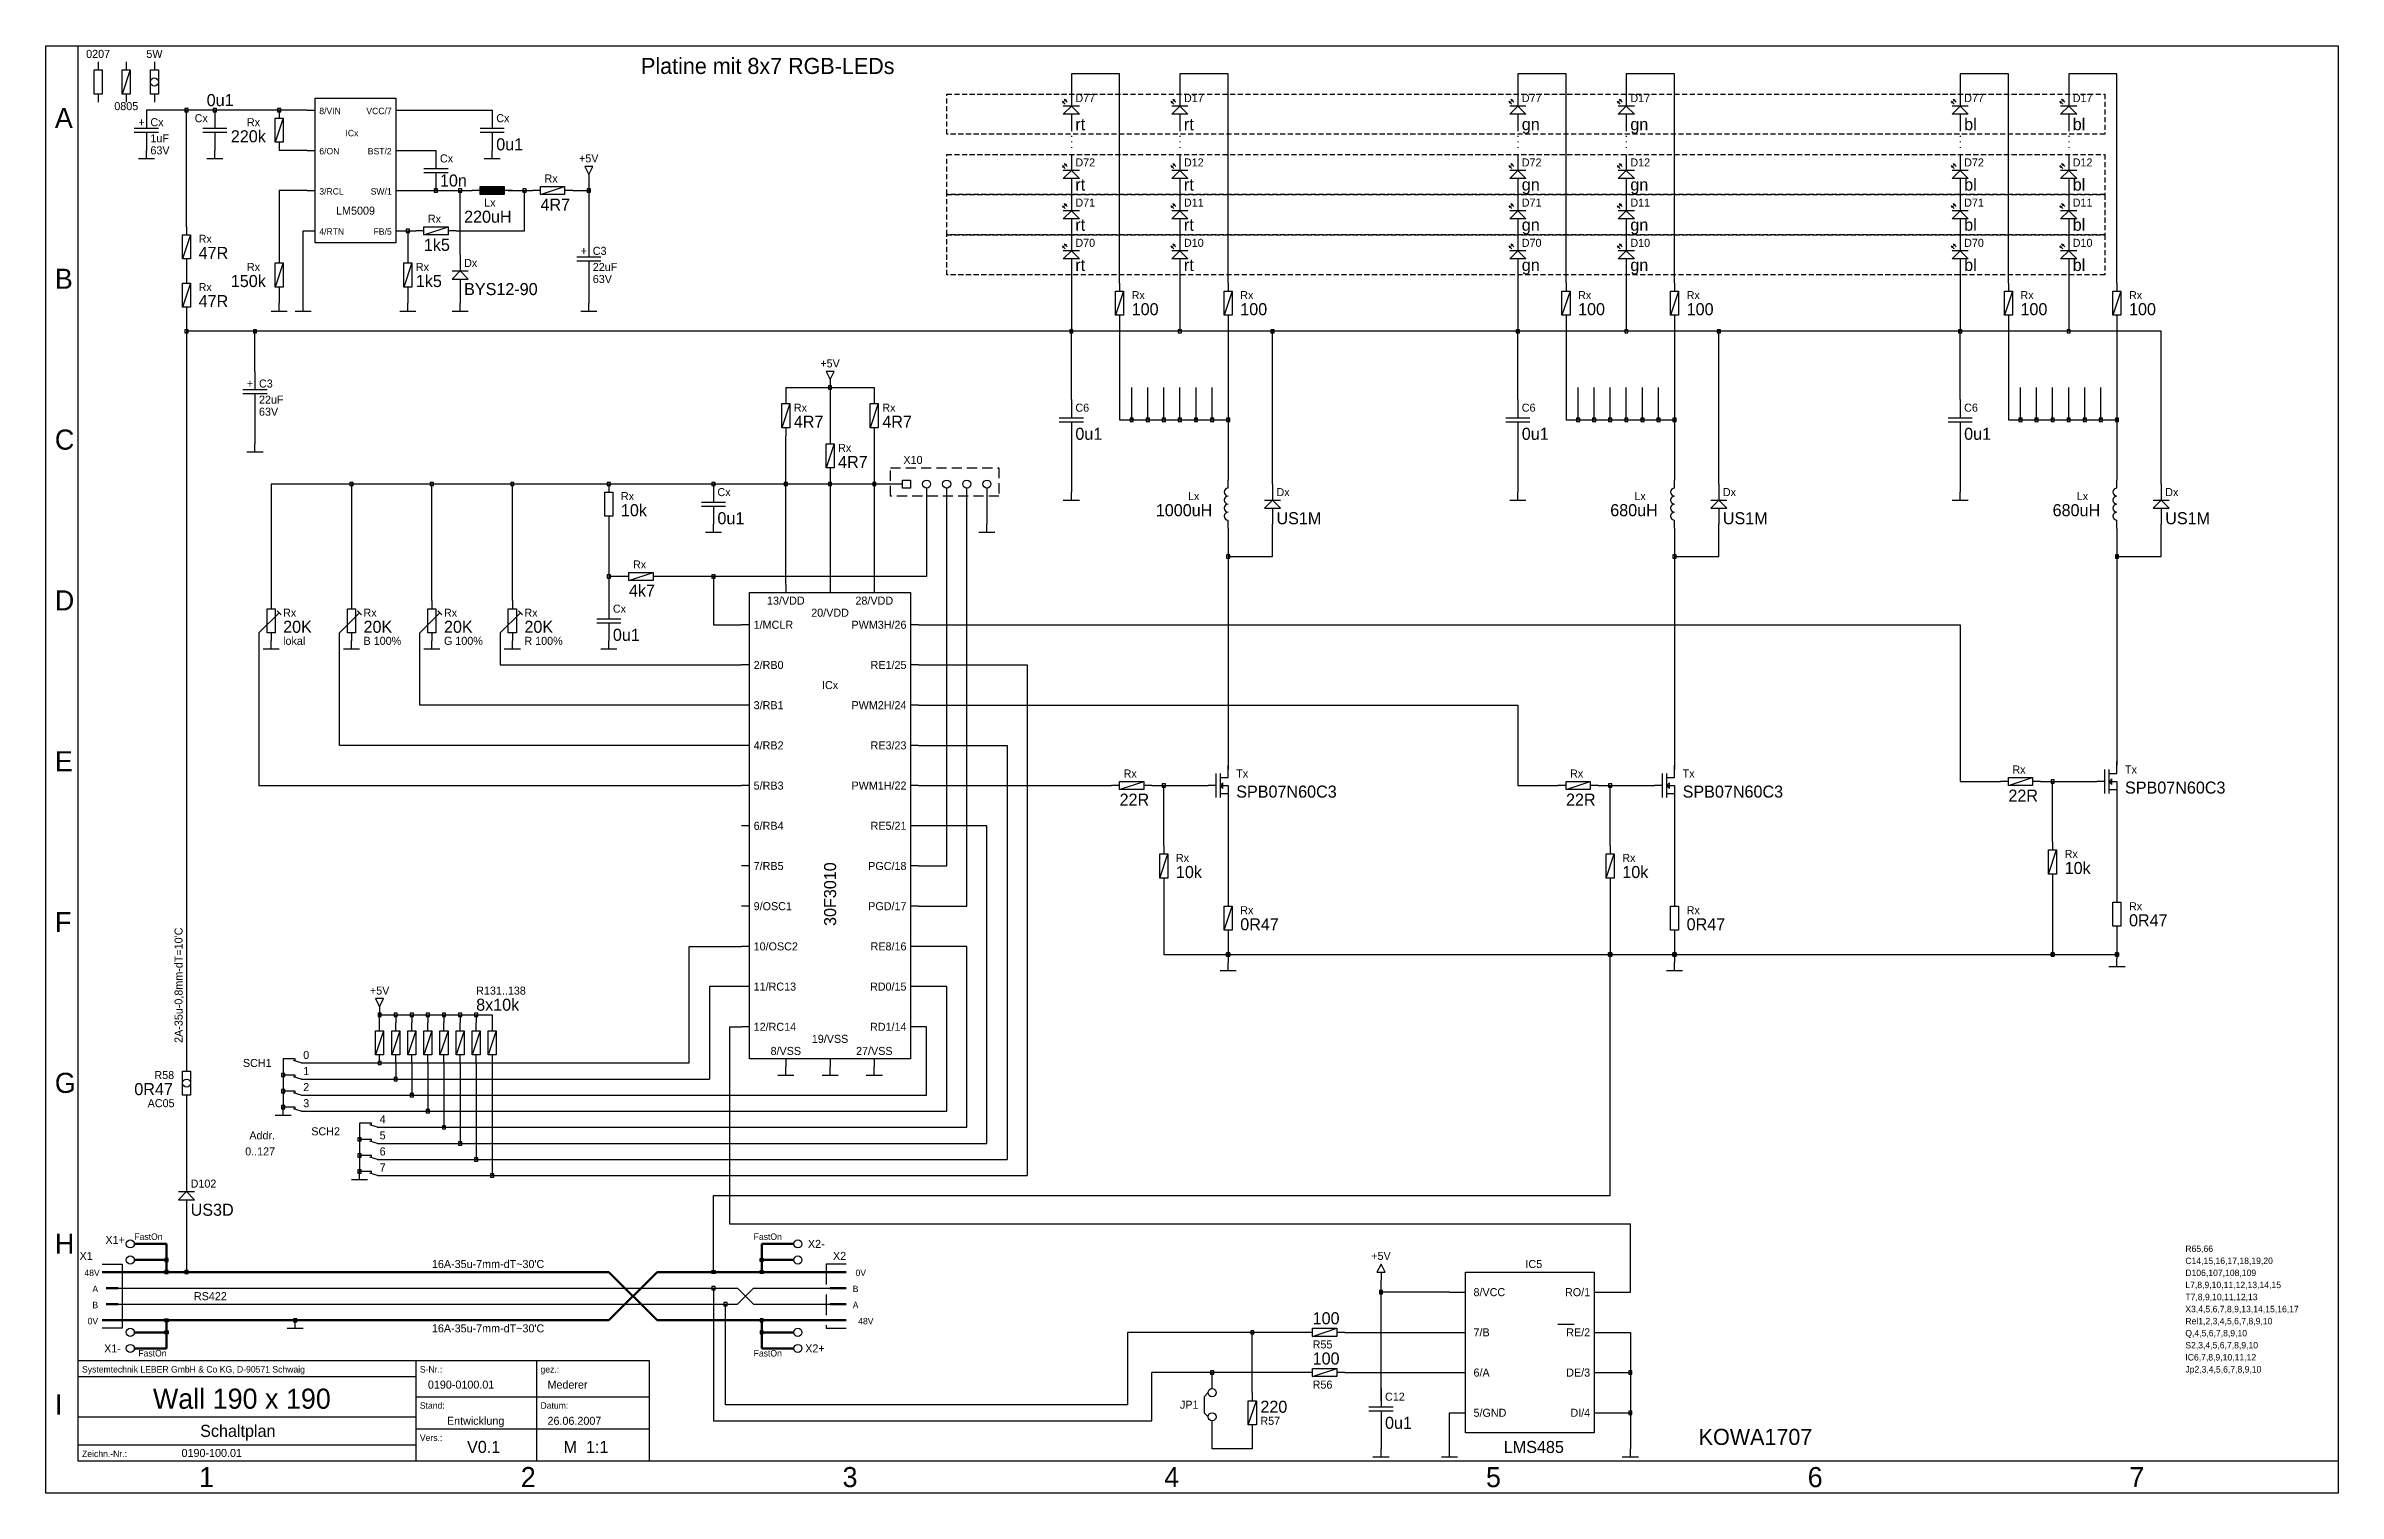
# Model space of a CAD drawing. Extents: x 100 to 385, y 110 to 290.
import ezdxf
from ezdxf.enums import TextEntityAlignment as Align

# ---------------------------------------------------------------- set-up
doc = ezdxf.new("R2010")
doc.units = 0
doc.header["$LTSCALE"] = 0.2
for name, pattern in [('ACAD_ISO07W100', [3.5, 0.5, -3]), ('SOLID', [0]), ('STRICHLINIE', [19.05, 12.7, -6.35]), ('VERDECKT', [9.525, 6.35, -3.175]), ('VERDECKT2', [4.7625, 3.175, -1.5875])]:
    doc.linetypes.add(name, pattern=pattern)
doc.layers.get('0').update_dxf_attribs({"linetype": 'CONTINUOUS'})
for name, color, linetype in [('_LAYER_1', 7, 'SOLID'), ('RAHMEN', 5, 'CONTINUOUS'), ('Schaltplan', 7, 'CONTINUOUS'), ('ZEICHNUNG', 7, 'CONTINUOUS')]:
    doc.layers.add(name, color=color, linetype=linetype)

msp = doc.modelspace()

# ---------------------------------------------------------------- texts
at = {"layer": 'Schaltplan'}
for s, p in [('0207', (106.5, 288.5)), ('5W', (113.5, 288.5)), ('0805', (110, 282))]:
    msp.add_text(s, height=1, dxfattribs=at).set_placement(p, align=Align.CENTER)
for s, height, p in [('Platine mit 8x7 RGB-LEDs', 2, (174, 286.5)), ('SCH1', 1, (124.5, 163)), ('0', 1, (132, 164)), ('1', 1, (132, 162)), ('2', 1, (132, 160)), ('3', 1, (132, 158)), ('4', 1, (141.5, 156)), ('SCH2', 1, (133, 154.5)), ('5', 1, (141.5, 154)), ('6', 1, (141.5, 152)), ('7', 1, (141.5, 150)), ('FastOn', 0.8, (111, 141.5)), ('FastOn', 0.8, (188, 141.5)), ('R65,66', 0.8, (366, 140)), ("16A-35u-7mm-dT~30'C", 1, (148, 138)), ('C14,15,16,17,18,19,20', 0.8, (366, 138.5)), ('D106,107,108,109', 0.8, (366, 137)), ('T7,8,9,10,11,12,13', 0.8, (366, 134)), ('L7,8,9,10,11,12,13,14,15', 0.8, (366, 135.5)), ('X3,4,5,6,7,8,9,13,14,15,16,17', 0.8, (366, 132.5)), ('Rel1,2,3,4,5,6,7,8,9,10', 0.8, (366, 131)), ("16A-35u-7mm-dT~30'C", 1, (148, 130)), ('Q,4,5,6,7,8,9,10', 0.8, (366, 129.5)), ('S2,3,4,5,6,7,8,9,10', 0.8, (366, 128)), ('FastOn', 0.8, (111.5, 127)), ('FastOn', 0.8, (188, 127)), ('Jp2,3,4,5,6,7,8,9,10', 0.8, (366, 125)), ('IC6,7,8,9,10,11,12', 0.8, (366, 126.5)), ('JP1', 1, (241, 120.5)), ('KOWA1707', 2, (305.5, 116))]:
    msp.add_text(s, height=height, dxfattribs=at).set_placement(p)
for s, height, p in [('X10', 1, (209, 238)), ('AC05', 1, (116, 158)), ('Addr.', 1, (128.5, 154)), ('0..127', 1, (128.5, 152)), ('X1', 1, (105.83, 139)), ('X1+', 1, (109.83, 141)), ('X2-', 1, (196.83, 140.5)), ('X2', 1, (199.5, 139)), ('48V', 0.8, (106.7, 137)), ('0V', 0.8, (201.97, 137)), ('A', 0.8, (106.5, 135)), ('RS422', 1, (122.5, 134)), ('B', 0.8, (201.03, 135)), ('0V', 0.8, (106.5, 131)), ('B', 0.8, (106.5, 133)), ('A', 0.8, (201.03, 133)), ('48V', 0.8, (202.9, 131)), ('X1-', 1, (109.33, 127.5)), ('X2+', 1, (196.83, 127.5))]:
    msp.add_text(s, height=height, dxfattribs=at).set_placement(p, align=Align.RIGHT)
at = {"layer": 'Schaltplan', "linetype": 'Continuous'}
for s, p in [('lokal', (129.5, 215.5)), ('B 100%', (139.5, 215.5)), ('G 100%', (149.5, 215.5)), ('R 100%', (159.5, 215.5))]:
    msp.add_text(s, height=1, dxfattribs=at).set_placement(p)
at = {"layer": 'Schaltplan'}
msp.add_text("2A-35u-0,8mm-dT=10'C", height=1, rotation=90, dxfattribs=at).set_placement((117, 166))

# ---------------------------------------------------------------- blocks, each defined once
blk = doc.blocks.new('Schrift_N')
for p, q in [((42, 12.5), (42, 0)), ((57, 12.5), (57, 0)), ((0, 10.5), (42, 10.5)), ((42, 8), (71, 8)), ((0, 5.5), (42, 5.5)), ((42, 4), (71, 4)), ((0, 2), (42, 2))]:
    blk.add_line(p, q)
blk.add_lwpolyline([(0, 12.5), (71, 12.5), (71, 0), (0, 0)], close=True)
for s, p in [('Systemtechnik LEBER GmbH & Co KG, D-90571 Schwaig', (0.5, 11)), ('S-Nr.:', (42.5, 11)), ('gez.:', (57.5, 11)), ('Stand:', (42.5, 6.5)), ('Datum:', (57.5, 6.5)), ('Vers.:', (42.5, 2.5)), ('Zeichn.-Nr.:', (0.5, 0.5))]:
    blk.add_text(s, height=0.8).set_placement(p)
for tag, height, p in [('PROJEKT', 2.5, (20.5, 6.5)), ('BEZEICHNUNG', 1.5, (20, 3))]:
    blk.add_attdef(tag, text='', height=height).set_placement(p, align=Align.CENTER)
for tag, p, height in [('SACHNUMMER', (46, 9), 1), ('BEARBEITER', (58.5, 9), 1), ('STAND', (46, 4.5), 1), ('DATUM', (58.5, 4.5), 1), ('ZEICHNG.-NR', (13, 0.5), 1), ('VERS', (48.5, 1), 1.5), ('MASST', (60.5, 1), 1.5)]:
    blk.add_attdef(tag, p, '', height=height)
blk = doc.blocks.new('RAHMEN4Q')
at = {"layer": 'RAHMEN'}
for p, q in [((0, 180), (285, 180)), ((0, 0), (0, 180)), ((4, 4), (4, 180)), ((285, 180), (285, 0)), ((285, 4), (4, 4)), ((285, 0), (0, 0))]:
    blk.add_line(p, q, dxfattribs=at)
for s, p in [('A', (1.12, 169.78)), ('B', (1.12, 149.78)), ('C', (1.12, 129.78)), ('D', (1.12, 109.78)), ('E', (1.12, 89.78)), ('F', (1.12, 69.78)), ('G', (1.12, 49.78)), ('H', (1.12, 29.78)), ('I', (1.12, 9.78)), ('1', (19.05, 0.75)), ('2', (59.05, 0.75)), ('3', (99.05, 0.75)), ('4', (139.05, 0.75)), ('5', (179.05, 0.75)), ('6', (219.05, 0.75)), ('7', (259.05, 0.75))]:
    blk.add_text(s, height=2.5, dxfattribs=at).set_placement(p)
blk = doc.blocks.new('GND')
at = {"layer": '_LAYER_1'}
blk.add_line((0, -1), (0, 0), dxfattribs=at)
at = {"layer": '_LAYER_1', "lineweight": 30}
blk.add_line((-1, -1), (1, -1), dxfattribs=at)
blk = doc.blocks.new('LED_oben')
for p, q in [((0, 0), (0, -2)), ((-0.75, -1.75), (-1.12, -1.38)), ((-1.12, -1.38), (-0.88, -1.5)), ((-1.12, -1.38), (-1, -1.62)), ((-1, -3), (0, -2)), ((1, -2), (-1, -2)), ((-0.88, -1.12), (-0.62, -1.25)), ((-0.88, -1.12), (-0.75, -1.38)), ((-0.5, -1.5), (-0.88, -1.12)), ((0, -2), (1, -3)), ((1, -3), (-1, -3)), ((0, -3), (0, -5))]:
    blk.add_line(p, q)
for tag, p, height in [('POS', (0.5, -1.5), 1), ('WERT', (0.5, -5), 1.5)]:
    blk.add_attdef(tag, p, '', height=height)
blk = doc.blocks.new('VERBINDUNG')
at = {"layer": 'ZEICHNUNG'}
for p, q in [((0.2, 0.2), (-0.2, 0.2)), ((-0.2, 0.2), (-0.2, -0.2)), ((0.2, -0.2), (0.2, 0.2)), ((-0.2, -0.2), (0.2, -0.2))]:
    blk.add_line(p, q, dxfattribs=at)
blk = doc.blocks.new('U-plus')
for p, q in [((-0.5, 2), (0, 1)), ((0.5, 2), (-0.5, 2)), ((0, 1), (0.5, 2)), ((0, 1), (0, 0))]:
    blk.add_line(p, q)
blk.add_attdef('U', text='', height=1).set_placement((0, 3), align=Align.MIDDLE)
blk = doc.blocks.new('R_SENKRECHT')
at = {"layer": 'ZEICHNUNG'}
for p, q in [((0, 5), (0, 4)), ((0, 1), (0, 0))]:
    blk.add_line(p, q, dxfattribs=at)
blk.add_lwpolyline([(-0.5, 1), (-0.5, 4), (0.5, 4), (0.5, 1)], close=True, dxfattribs=at)
for tag, p, height in [('1K0', (1, 2.5), 1.5), ('RX', (1, 1), 1)]:
    blk.add_attdef(tag, p, '', height=height, dxfattribs=at)
blk = doc.blocks.new('MCP41XXX')
for p, q in [((-20, 0), (-18, 0)), ((-2, 0), (0, 0)), ((-20, -5), (-18, -5)), ((-2, -5), (0, -5)), ((-20, -10), (-18, -10)), ((-2, -10), (0, -10)), ((-20, -15), (-18, -15)), ((-2, -15), (0, -15))]:
    blk.add_line(p, q)
at = {"lineweight": 30}
blk.add_lwpolyline([(-18, 2.5), (-2, 2.5), (-2, -17.5), (-18, -17.5)], close=True, dxfattribs=at)
for tag, height, p in [('Name', 1, (-9.5, 3)), ('Wert', 1.5, (-9.5, -19.5))]:
    blk.add_attdef(tag, text='', height=height).set_placement(p, align=Align.CENTER)
for tag, p in [('8', (-17, -0.5)), ('7', (-17, -5.5)), ('6', (-17, -10.5)), ('5', (-17, -15.5))]:
    blk.add_attdef(tag, p, '', height=1)
for tag, p in [('1', (-2.5, -0.5)), ('2', (-2.5, -5.5)), ('3', (-2.5, -10.5)), ('4', (-2.5, -15.5))]:
    blk.add_attdef(tag, text='', height=1).set_placement(p, align=Align.RIGHT)
blk = doc.blocks.new('C_SENKRECHT')
at = {"layer": 'ZEICHNUNG'}
for p, q in [((0, 5), (0, 2.75)), ((-1.5, 2.75), (1.5, 2.75)), ((-1.5, 2.25), (1.5, 2.25)), ((0, 2.25), (0, 0))]:
    blk.add_line(p, q, dxfattribs=at)
for tag, p, height in [('+', (-1, 3), 1), ('C', (0.5, 3.5), 1), ('100N', (0.5, 0), 1.5)]:
    blk.add_attdef(tag, p, '', height=height, dxfattribs=at)
blk = doc.blocks.new('R_WAAGRECHT')
at = {"layer": 'ZEICHNUNG'}
for p, q in [((-4, 0), (-5, 0)), ((-4, -0.5), (-4, 0.5)), ((-4, 0.5), (-1, 0.5)), ((-1, 0.5), (-1, -0.5)), ((0, 0), (-1, 0)), ((-1, -0.5), (-4, -0.5))]:
    blk.add_line(p, q, dxfattribs=at)
for tag, p, height in [('1K0', (-4, 1), 1.5), ('RX', (-4, -2), 1)]:
    blk.add_attdef(tag, p, '', height=height, dxfattribs=at)
blk = doc.blocks.new('+U')
for p, q in [((0, 2), (-0.5, 1)), ((-0.5, 1), (0.5, 1)), ((0.5, 1), (0, 2)), ((0, 1), (0, 0))]:
    blk.add_line(p, q)
blk.add_attdef('U', text='', height=1).set_placement((0, 3), align=Align.MIDDLE)
blk = doc.blocks.new('SWITCH')
for p, q in [((-1.25, 0.5), (-1.5, 0.5)), ((-0.25, 0), (0, 0))]:
    blk.add_line(p, q)
at = {"lineweight": 30}
for p, q in [((-1, 0.5), (-1.25, 0.5)), ((-0.25, 0), (-1.2, 0.29)), ((-1, 0.25), (-1, 0.5))]:
    blk.add_line(p, q, dxfattribs=at)
blk = doc.blocks.new('Verbindung-dick')
at = {"lineweight": 30}
for p, q in [((-0.2, 0.2), (-0.2, -0.2)), ((0.2, 0.2), (-0.2, 0.2)), ((-0.2, 0.2), (-0.2, -0.2)), ((0.2, 0.2), (-0.2, 0.2)), ((0.2, -0.2), (0.2, 0.2)), ((0.2, -0.2), (0.2, 0.2)), ((-0.2, -0.2), (0.2, -0.2)), ((-0.2, -0.2), (0.2, -0.2))]:
    blk.add_line(p, q, dxfattribs=at)
blk = doc.blocks.new('D_oben')
for p, q in [((-1, 0.5), (1, 0.5)), ((0, 0.5), (-1, -0.5)), ((0, 2.5), (0, 0.5)), ((1, -0.5), (0, 0.5)), ((-1, -0.5), (1, -0.5)), ((0, -0.5), (0, -2.5))]:
    blk.add_line(p, q)
for tag, p, height in [('D', (0.5, 1), 1), ('TYP', (0.5, -2.5), 1.5)]:
    blk.add_attdef(tag, p, '', height=height)
blk = doc.blocks.new('ELKO')
at = {"layer": 'ZEICHNUNG'}
for p, q in [((0, 5), (0, 2.75)), ((-1.5, 2.75), (1.5, 2.75)), ((-1.5, 2.25), (1.5, 2.25)), ((0, 2.25), (0, 0))]:
    blk.add_line(p, q, dxfattribs=at)
for tag, p in [('+', (-1, 3)), ('C', (0.5, 3)), ('100N', (0.5, 1)), ('U', (0.5, -0.5))]:
    blk.add_attdef(tag, p, '', height=1, dxfattribs=at)
blk = doc.blocks.new('FET')
for p, q in [((1, 0), (0, 0)), ((1, -1.5), (1, 1.5)), ((1.5, 1), (2.5, 1)), ((1.85, 0.35), (1.5, 0)), ((1.5, 0), (2.5, 0)), ((1.5, 0), (1.85, -0.35)), ((1.85, -0.35), (1.85, 0.35))]:
    blk.add_line(p, q)
at = {"layer": 'Schaltplan'}
for p, q in [((1.5, 1.5), (1.5, -1.5)), ((2.5, 1), (2.5, 2.5)), ((2.5, 0), (2.5, -2.5)), ((1.5, -1), (2.5, -1))]:
    blk.add_line(p, q, dxfattribs=at)
for tag, p, height in [('TX', (3.5, 1), 1), ('TYP', (3.5, -1.5), 1.5)]:
    blk.add_attdef(tag, p, '', height=height)
blk = doc.blocks.new('PIC30F3010')
for p, q in [((5.5, 5), (5.5, 4)), ((11, 5), (11, 4)), ((16.5, 5), (16.5, 4)), ((1, 0), (0, 0)), ((22, 0), (21, 0)), ((1, -5), (0, -5)), ((22, -5), (21, -5)), ((1, -10), (0, -10)), ((22, -10), (21, -10)), ((1, -15), (0, -15)), ((22, -15), (21, -15)), ((1, -20), (0, -20)), ((22, -20), (21, -20)), ((1, -25), (0, -25)), ((22, -25), (21, -25)), ((1, -30), (0, -30)), ((22, -30), (21, -30)), ((1, -35), (0, -35)), ((22, -35), (21, -35)), ((1, -40), (0, -40)), ((22, -40), (21, -40)), ((1, -45), (0, -45)), ((22, -45), (21, -45)), ((1, -50), (0, -50)), ((22, -50), (21, -50)), ((5.5, -54), (5.5, -55)), ((11, -54), (11, -55)), ((16.5, -54), (16.5, -55))]:
    blk.add_line(p, q)
at = {"lineweight": 30}
blk.add_lwpolyline([(1, 4), (21, 4), (21, -54), (1, -54)], close=True, dxfattribs=at)
for tag, p in [('P13', (5.5, 2.5)), ('P28', (16.5, 2.5)), ('P20', (11, 1)), ('P19', (11, -52)), ('P8', (5.5, -53.5)), ('P27', (16.5, -53.5))]:
    blk.add_attdef(tag, text='', height=1).set_placement(p, align=Align.CENTER)
for tag, p in [('P1', (1.5, -0.5)), ('P2', (1.5, -5.5)), ('P3', (1.5, -10.5)), ('P4', (1.5, -15.5)), ('P5', (1.5, -20.5)), ('P6', (1.5, -25.5)), ('P7', (1.5, -30.5)), ('P9', (1.5, -35.5)), ('P10', (1.5, -40.5)), ('P11', (1.5, -45.5)), ('P12', (1.5, -50.5))]:
    blk.add_attdef(tag, p, '', height=1)
for tag, p in [('P26', (20.5, -0.5)), ('P25', (20.5, -5.5)), ('P24', (20.5, -10.5)), ('P23', (20.5, -15.5)), ('P22', (20.5, -20.5)), ('P21', (20.5, -25.5)), ('P18', (20.5, -30.5)), ('P17', (20.5, -35.5)), ('P16', (20.5, -40.5)), ('P15', (20.5, -45.5)), ('P14', (20.5, -50.5))]:
    blk.add_attdef(tag, text='', height=1).set_placement(p, align=Align.RIGHT)
blk.add_attdef('POS', text='', height=1).set_placement((11, -7.5), align=Align.MIDDLE)
blk.add_attdef('WERT', text='', height=1.5, rotation=90).set_placement((11, -33.5), align=Align.MIDDLE)
blk = doc.blocks.new('DROSSEL-vertikal')
at = {"linetype": 'Continuous'}
for p, q in [((0, -1), (0, 0)), ((0, -6), (0, -5))]:
    blk.add_line(p, q, dxfattribs=at)
for centre in [(0, -1.5), (0, -2.5), (0, -3.5), (0, -4.5)]:
    blk.add_arc(centre, 0.5, 90, 270, dxfattribs=at)
for tag, p, height in [('POS', (0.5, -2.5), 1), ('WERT', (0.5, -4.5), 1.5)]:
    blk.add_attdef(tag, p, '', height=height)
blk = doc.blocks.new('L-hor')
blk.add_hatch(color=256).paths.add_polyline_path([(4, 0.5), (1, 0.5), (1, -0.5), (4, -0.5)])
for p, q in [((1, 0), (0, 0)), ((5, 0), (4, 0))]:
    blk.add_line(p, q)
blk.add_lwpolyline([(1, 0.5), (4, 0.5), (4, -0.5), (1, -0.5)], close=True)
for tag, p, height in [('WERT', (1, 1), 1.5), ('LX', (1, -2), 1)]:
    blk.add_attdef(tag, p, '', height=height)
blk = doc.blocks.new('LM500X')
for p, q in [((0, 0), (1, 0)), ((11, 0), (12, 0)), ((0, -5), (1, -5)), ((11, -5), (12, -5)), ((0, -10), (1, -10)), ((11, -10), (12, -10)), ((0, -15), (1, -15)), ((11, -15), (12, -15))]:
    blk.add_line(p, q)
at = {"lineweight": 30}
blk.add_lwpolyline([(1, 1.5), (11, 1.5), (11, -16.5), (1, -16.5)], close=True, dxfattribs=at)
for tag, p in [('P8', (1.5, -0.5)), ('ICX', (4.75, -3.25)), ('P6', (1.5, -5.5)), ('P3', (1.5, -10.5)), ('P4', (1.5, -15.5))]:
    blk.add_attdef(tag, p, '', height=0.8)
for tag, p in [('P7', (10.5, -0.5)), ('P2', (10.5, -5.5)), ('P1', (10.5, -10.5)), ('P5', (10.5, -15.5))]:
    blk.add_attdef(tag, text='', height=0.8).set_placement(p, align=Align.RIGHT)
blk.add_attdef('WERT', text='', height=1).set_placement((6, -13), align=Align.CENTER)

# ---------------------------------------------------------------- linework, layer by layer
for p, q in [((132.5, 282), (112.5, 282)), ((117.5, 267.5), (117.5, 282)), ((129.5, 281), (128.5, 278)), ((144.5, 282), (155.5, 282)), ((132.5, 277), (129, 277)), ((144.5, 277), (148.5, 277)), ((132.5, 272), (129, 272)), ((129, 272), (129, 264)), ((144.5, 272), (153, 272)), ((151.5, 264), (151.5, 272)), ((157.5, 272), (160.5, 272)), ((159.5, 267), (159.5, 272)), ((161.5, 271.5), (164.5, 272.5)), ((165.5, 272), (167.5, 272)), ((167.5, 273), (167.5, 266)), ((118, 266.5), (117, 263.5)), ((132, 258), (132, 267)), ((132, 267), (132.5, 267)), ((144.5, 267), (146, 267)), ((145, 267), (145, 264)), ((147, 266.5), (150, 267.5)), ((151, 267), (159.5, 267)), ((117.5, 262.5), (117.5, 261.5)), ((129.5, 263), (128.5, 260)), ((145.5, 263), (144.5, 260)), ((118, 260.5), (117, 257.5)), ((167.5, 261), (167.5, 258)), ((117.5, 256.5), (117.5, 254.5)), ((129, 259), (129, 258)), ((145, 259), (145, 258)), ((151.5, 259), (151.5, 258)), ((252.5, 235.5), (252.5, 254.5)), ((308, 235.5), (308, 254.5)), ((363, 235.5), (363, 254.5)), ((192, 247.5), (203, 247.5)), ((197.5, 247.5), (197.5, 241.5)), ((203, 247.5), (203, 246.5)), ((192, 223), (192, 241.5)), ((203, 241.5), (203, 223)), ((206.5, 235.5), (128, 235.5)), ((128, 235.5), (128, 221)), ((138, 235.5), (138, 221)), ((148, 221), (148, 235.5)), ((158, 221), (158, 235.5)), ((197.5, 236.5), (197.5, 223)), ((209.5, 235), (209.5, 224)), ((212, 188), (212, 235)), ((214.5, 183), (214.5, 235)), ((170, 230.5), (170, 221)), ((252.5, 226.5), (252.5, 230.5)), ((308, 226.5), (308, 230.5)), ((363, 226.5), (363, 230.5)), ((247, 226.5), (252.5, 226.5)), ((302.5, 226.5), (308, 226.5)), ((357.5, 226.5), (363, 226.5)), ((171.5, 224), (170, 224)), ((172.5, 223.5), (175.5, 224.5)), ((209.5, 224), (176.5, 224)), ((183, 224), (183, 218)), ((126.5, 217), (126.5, 198)), ((136.5, 203), (136.5, 217)), ((146.5, 208), (146.5, 217)), ((156.5, 217), (156.5, 213)), ((183, 218), (186.5, 218)), ((208.5, 218), (338, 218)), ((338, 218), (338, 198.5)), ((156.5, 213), (186.5, 213)), ((208.5, 213), (222, 213)), ((222, 213), (222, 149.5)), ((186.5, 208), (146.5, 208)), ((208.5, 208), (283, 208)), ((283, 208), (283, 198)), ((186.5, 203), (136.5, 203)), ((208.5, 203), (219.5, 203)), ((219.5, 203), (219.5, 151.5)), ((126.5, 198), (186.5, 198)), ((208.5, 198), (232.5, 198)), ((233.5, 197.5), (236.5, 198.5)), ((237.5, 198), (244.5, 198)), ((239, 190.5), (239, 198)), ((283, 198), (288, 198)), ((289, 197.5), (292, 198.5)), ((293, 198), (300, 198)), ((294.5, 190.5), (294.5, 198)), ((338, 198.5), (343, 198.5)), ((344, 198), (347, 199)), ((348, 198.5), (355, 198.5)), ((349.5, 191), (349.5, 198.5)), ((217, 193), (208.5, 193)), ((217, 153.5), (217, 193)), ((238.5, 186.5), (239.5, 189.5)), ((294, 186.5), (295, 189.5)), ((349, 187), (350, 190)), ((208.5, 188), (212, 188)), ((239, 185.5), (239, 177)), ((294.5, 185.5), (294.5, 177)), ((349.5, 186), (349.5, 177)), ((208.5, 183), (214.5, 183)), ((246.5, 180), (247.5, 183)), ((180, 163.5), (180, 178)), ((180, 178), (186.5, 178)), ((214.5, 178), (208.5, 178)), ((214.5, 155.5), (214.5, 178)), ((239, 177), (247, 177)), ((186.5, 173), (182.5, 173)), ((182.5, 173), (182.5, 161.5)), ((212, 173), (208.5, 173)), ((212, 157.5), (212, 173)), ((185, 168), (186.5, 168)), ((209.5, 168), (208.5, 168)), ((209.5, 159.5), (209.5, 168))]:
    msp.add_line(p, q)
at = {"layer": 'Schaltplan'}
for p, q in [((110.5, 287), (109.5, 284)), ((227.5, 286.5), (227.5, 284.5)), ((233.5, 286.5), (227.5, 286.5)), ((233.5, 260.5), (233.5, 286.5)), ((241, 286.5), (241, 284.5)), ((247, 286.5), (241, 286.5)), ((247, 260.5), (247, 286.5)), ((283, 286.5), (283, 284.5)), ((289, 286.5), (283, 286.5)), ((289, 260.5), (289, 286.5)), ((302.5, 286.5), (296.5, 286.5)), ((296.5, 286.5), (296.5, 284.5)), ((302.5, 260.5), (302.5, 286.5)), ((338, 286.5), (338, 284.5)), ((344, 286.5), (338, 286.5)), ((344, 260.5), (344, 286.5)), ((357.5, 286.5), (351.5, 286.5)), ((351.5, 286.5), (351.5, 284.5)), ((357.5, 260.5), (357.5, 286.5)), ((227.5, 261.5), (227.5, 258.5)), ((234, 259.5), (233, 256.5)), ((241, 261.5), (241, 258.5)), ((247.5, 259.5), (246.5, 256.5)), ((283, 261.5), (283, 258.5)), ((289.5, 259.5), (288.5, 256.5)), ((296.5, 261.5), (296.5, 258.5)), ((303, 259.5), (302, 256.5)), ((338, 261.5), (338, 258.5)), ((344.5, 259.5), (343.5, 256.5)), ((351.5, 261.5), (351.5, 258.5)), ((358, 259.5), (357, 256.5)), ((227.5, 259), (227.5, 254.5)), ((241, 259), (241, 254.5)), ((283, 259), (283, 254.5)), ((296.5, 259), (296.5, 254.5)), ((338, 259), (338, 254.5)), ((351.5, 259), (351.5, 254.5)), ((126, 249.5), (126, 254.5)), ((227.5, 246), (227.5, 254.5)), ((233.5, 255.5), (233.5, 243.5)), ((247, 255.5), (247, 236)), ((283, 246), (283, 254.5)), ((289, 255.5), (289, 243.5)), ((302.5, 255.5), (302.5, 236)), ((338, 246), (338, 254.5)), ((344, 255.5), (344, 243.5)), ((357.5, 255.5), (357.5, 236)), ((192.5, 245.5), (191.5, 242.5)), ((192, 247.5), (192, 246.5)), ((203.5, 245.5), (202.5, 242.5)), ((235, 243.5), (235, 247.5)), ((237, 243.5), (237, 247.5)), ((239, 243.5), (239, 247.5)), ((241, 243.5), (241, 247.5)), ((243, 243.5), (243, 247.5)), ((245, 243.5), (245, 247.5)), ((290.5, 243.5), (290.5, 247.5)), ((292.5, 243.5), (292.5, 247.5)), ((294.5, 243.5), (294.5, 247.5)), ((296.5, 243.5), (296.5, 247.5)), ((298.5, 243.5), (298.5, 247.5)), ((300.5, 243.5), (300.5, 247.5)), ((345.5, 243.5), (345.5, 247.5)), ((347.5, 243.5), (347.5, 247.5)), ((349.5, 243.5), (349.5, 247.5)), ((351.5, 243.5), (351.5, 247.5)), ((353.5, 243.5), (353.5, 247.5)), ((355.5, 243.5), (355.5, 247.5)), ((126, 244.5), (126, 240.5)), ((233.5, 243.5), (247, 243.5)), ((289, 243.5), (302.5, 243.5)), ((344, 243.5), (357.5, 243.5)), ((198, 240.5), (197, 237.5)), ((227.5, 241), (227.5, 234.5)), ((283, 241), (283, 234.5)), ((338, 241), (338, 234.5)), ((217, 235), (217, 230.5)), ((247, 230), (247, 200)), ((302.5, 230), (302.5, 200)), ((357.5, 230), (357.5, 200.5)), ((129, 219.5), (126.5, 217)), ((128.75, 219.75), (129.25, 219.25)), ((139, 219.5), (136.5, 217)), ((138.75, 219.75), (139.25, 219.25)), ((149, 219.5), (146.5, 217)), ((148.75, 219.75), (149.25, 219.25)), ((159, 219.5), (156.5, 217)), ((158.75, 219.75), (159.25, 219.25)), ((247, 195.5), (247, 184)), ((302.5, 195.5), (302.5, 184)), ((357.5, 196), (357.5, 184.5)), ((247, 179), (247, 176)), ((302.5, 179), (302.5, 176)), ((357.5, 179.5), (357.5, 176.5)), ((141.5, 168.5), (141.5, 169.5)), ((141.5, 169.5), (155.5, 169.5)), ((143.5, 169.5), (143.5, 168.5)), ((145.5, 169.5), (145.5, 168.5)), ((147.5, 169.5), (147.5, 168.5)), ((149.5, 169.5), (149.5, 168.5)), ((151.5, 169.5), (151.5, 168.5)), ((153.5, 169.5), (153.5, 168.5)), ((155.5, 169.5), (155.5, 168.5)), ((142, 167.5), (141, 164.5)), ((144, 167.5), (143, 164.5)), ((146, 167.5), (145, 164.5)), ((148, 167.5), (147, 164.5)), ((150, 167.5), (149, 164.5)), ((152, 167.5), (151, 164.5)), ((154, 167.5), (153, 164.5)), ((156, 167.5), (155, 164.5)), ((185, 168), (185, 143.5)), ((130.5, 164), (129.5, 164)), ((129.5, 164), (129.5, 158)), ((132, 163.5), (180, 163.5)), ((143.5, 163.5), (143.5, 161.5)), ((145.5, 163.5), (145.5, 159.5)), ((147.5, 163.5), (147.5, 157.5)), ((149.5, 163.5), (149.5, 155.5)), ((151.5, 163.5), (151.5, 153.5)), ((153.5, 163.5), (153.5, 151.5)), ((155.5, 163.5), (155.5, 149.5)), ((130.5, 162), (129.5, 162)), ((130.5, 160), (129.5, 160)), ((132, 161.5), (182.5, 161.5)), ((130.5, 158), (129.5, 158)), ((132, 159.5), (209.5, 159.5)), ((132, 157.5), (212, 157.5)), ((140, 156), (139, 156)), ((139, 156), (139, 150)), ((140, 154), (139, 154)), ((141.5, 155.5), (214.5, 155.5)), ((140, 152), (139, 152)), ((141.5, 153.5), (217, 153.5)), ((141.5, 151.5), (219.5, 151.5)), ((140, 150), (139, 150)), ((141.5, 149.5), (222, 149.5)), ((185, 143.5), (297, 143.5)), ((297, 135), (297, 143.5)), ((107, 138.5), (109.5, 138.5)), ((109.5, 138.5), (109.5, 130.5)), ((109, 135.5), (186, 135.5)), ((183, 135.5), (183, 119)), ((186, 135.5), (188, 133.5)), ((186, 133.5), (188, 135.5)), ((188, 135.5), (197.5, 135.5)), ((266, 121.5), (266, 136.5)), ((274.5, 135), (266, 135)), ((294.5, 135), (297, 135)), ((109, 133.5), (186, 133.5)), ((184.5, 121), (184.5, 133.5)), ((188, 133.5), (197.5, 133.5)), ((109.5, 130.5), (107, 130.5)), ((256.5, 130), (234.5, 130)), ((234.5, 130), (234.5, 121)), ((250, 122.5), (250, 130)), ((257.5, 129.5), (260.5, 130.5)), ((261.5, 130), (274.5, 130)), ((288, 131), (290, 131)), ((294.5, 130), (297, 130)), ((297, 130), (297, 115.5)), ((257.5, 124.5), (260.5, 125.5)), ((256.5, 125), (237.5, 125)), ((237.5, 119), (237.5, 125)), ((245, 123), (245, 125)), ((261.5, 125), (274.5, 125)), ((294.5, 125), (297, 125)), ((234.5, 121), (184.5, 121)), ((244.5, 122.5), (244, 122)), ((244, 122), (244, 120)), ((244, 120), (244.5, 119.5)), ((249.5, 118.5), (250.5, 121.5)), ((274.5, 115.5), (274.5, 120)), ((294.5, 120), (297, 120)), ((183, 119), (237.5, 119)), ((245, 115.5), (245, 119)), ((250, 117.5), (250, 115.5)), ((266, 118), (266, 115.5)), ((250, 115.5), (245, 115.5))]:
    msp.add_line(p, q, dxfattribs=at)
at = {"layer": 'Schaltplan', "linetype": 'ACAD_ISO07W100'}
for p, q in [((227.5, 279.5), (227.5, 277)), ((241, 279.5), (241, 277)), ((283, 279.5), (283, 277)), ((296.5, 279.5), (296.5, 277)), ((338, 279.5), (338, 277)), ((351.5, 279.5), (351.5, 277))]:
    msp.add_line(p, q, dxfattribs=at)
at = {"layer": 'Schaltplan', "lineweight": 30}
for p, q in [((363, 254.5), (117.5, 254.5)), ((117.5, 254.5), (117.5, 162.5)), ((247, 177), (357.5, 177)), ((294.5, 147), (294.5, 177)), ((117.5, 159.5), (117.5, 147.5)), ((117.5, 146.5), (117.5, 137.5)), ((183, 137.5), (183, 147)), ((183, 147), (294.5, 147))]:
    msp.add_line(p, q, dxfattribs=at)
at = {"layer": 'Schaltplan', "lineweight": 50}
for p, q in [((115, 141), (111, 141)), ((115, 137.5), (115, 141)), ((189, 137.5), (189, 141)), ((189, 141), (193, 141)), ((109, 137.5), (170, 137.5)), ((115, 139), (111, 139)), ((170, 137.5), (176, 131.5)), ((170, 131.5), (176, 137.5)), ((176, 137.5), (197.5, 137.5)), ((189, 139), (193, 139)), ((109, 131.5), (170, 131.5)), ((115, 131.5), (115, 128)), ((176, 131.5), (197.5, 131.5)), ((189, 131.5), (189, 128)), ((115, 130), (111, 130)), ((189, 130), (193, 130)), ((115, 128), (111, 128)), ((189, 128), (193, 128))]:
    msp.add_line(p, q, dxfattribs=at)
at = {"layer": 'Schaltplan', "lineweight": 80}
for p, q in [((107, 137.5), (109, 137.5)), ((197.5, 137.5), (199.5, 137.5)), ((107.5, 135.5), (109, 135.5)), ((197.5, 135.5), (199.5, 135.5)), ((107, 131.5), (109, 131.5)), ((107.5, 133.5), (109, 133.5)), ((197.5, 133.5), (199.5, 133.5)), ((197.5, 131.5), (199.5, 131.5))]:
    msp.add_line(p, q, dxfattribs=at)
at = {"layer": 'Schaltplan', "linetype": 'STRICHLINIE'}
for p, q in [((199.5, 138.5), (197, 138.5)), ((197, 138.5), (197, 130.5)), ((197, 130.5), (199.5, 130.5))]:
    msp.add_line(p, q, dxfattribs=at)
at = {"layer": 'Schaltplan', "linetype": 'VERDECKT2'}
for points in [[(212, 284), (356, 284), (356, 279), (212, 279)], [(212, 276.5), (356, 276.5), (356, 271.5), (212, 271.5)], [(212, 271.5), (356, 271.5), (356, 266.5), (212, 266.5)], [(212, 266.5), (356, 266.5), (356, 261.5), (212, 261.5)]]:
    msp.add_lwpolyline(points, close=True, dxfattribs=at)
at = {"layer": 'Schaltplan', "linetype": 'VERDECKT'}
msp.add_lwpolyline([(205, 237.5), (218.5, 237.5), (218.5, 234), (205, 234)], close=True, dxfattribs=at)
at = {"layer": 'Schaltplan'}
msp.add_lwpolyline([(206.5, 236), (207.5, 236), (207.5, 235), (206.5, 235)], close=True, dxfattribs=at)
for centre in [(113.5, 285.5), (209.5, 235.5), (212, 235.5), (214.5, 235.5), (217, 235.5), (117.5, 161), (110.5, 141), (193.5, 141), (110.5, 139), (193.5, 139), (110.5, 130), (110.5, 128), (193.5, 130), (193.5, 128), (245, 122.5), (245, 119.5)]:
    msp.add_circle(centre, 0.5, dxfattribs=at)

# ---------------------------------------------------------------- block references
for name, p, values in [('LM500X', (132.5, 282), {'P5': 'FB/5', 'P4': '4/RTN', 'WERT': 'LM5009', 'P7': 'VCC/7', 'P1': 'SW/1', 'P2': 'BST/2', 'P3': '3/RCL', 'P6': '6/ON', 'P8': '8/VIN', 'ICX': 'ICx'}), ('D_oben', (252.5, 233), {'D': 'Dx', 'TYP': 'US1M'}), ('D_oben', (308, 233), {'D': 'Dx', 'TYP': 'US1M'}), ('D_oben', (363, 233), {'D': 'Dx', 'TYP': 'US1M'}), ('PIC30F3010', (186.5, 218), {'P22': 'PWM1H/22', 'P5': '5/RB3', 'P12': '12/RC14', 'P8': '8/VSS', 'P27': '27/VSS', 'P19': '19/VSS', 'P14': 'RD1/14', 'P17': 'PGD/17', 'WERT': '30F3010', 'P9': '9/OSC1', 'P11': '11/RC13', 'P10': '10/OSC2', 'P15': 'RD0/15', 'P16': 'RE8/16', 'P7': '7/RB5', 'P6': '6/RB4', 'P18': 'PGC/18', 'P21': 'RE5/21', 'POS': 'ICx', 'P4': '4/RB2', 'P3': '3/RB1', 'P23': 'RE3/23', 'P24': 'PWM2H/24', 'P20': '20/VDD', 'P2': '2/RB0', 'P1': '1/MCLR', 'P13': '13/VDD', 'P25': 'RE1/25', 'P26': 'PWM3H/26', 'P28': '28/VDD'})]:
    msp.add_blockref(name, p).add_auto_attribs(values)
at = {"layer": 'RAHMEN', "lineweight": 40}
msp.add_blockref('RAHMEN4Q', (100, 110), dxfattribs=at)
at = {"layer": 'RAHMEN'}
ref = msp.add_blockref('Schrift_N', (104, 114), dxfattribs=at)
ref.add_attrib('SACHNUMMER', '0190-0100.01', (147.5, 123), dxfattribs={"height": 1})
ref.add_attrib('STAND', 'Entwicklung', (149.87, 118.5), dxfattribs={"height": 1})
ref.add_attrib('PROJEKT', 'Wall 190 x 190', dxfattribs={"height": 2.5}).set_placement((124.37, 120.5), align=Align.CENTER)
ref.add_attrib('BEZEICHNUNG', 'Schaltplan', dxfattribs={"height": 1.5}).set_placement((123.87, 117), align=Align.CENTER)
ref.add_attrib('ZEICHNG.-NR', '0190-100.01', (116.87, 114.5), dxfattribs={"height": 1})
ref.add_attrib('BEARBEITER', 'Mederer', (162.37, 123), dxfattribs={"height": 1})
ref.add_attrib('MASST', 'M  1:1', (164.37, 115), dxfattribs={"height": 1.5})
ref.add_attrib('VERS', 'V0.1', (152.37, 115), dxfattribs={"height": 1.5})
ref.add_attrib('DATUM', '26.06.2007', (162.37, 118.5), dxfattribs={"height": 1})
at = {"layer": 'Schaltplan'}
for name, p in [('R_SENKRECHT', (106.5, 283)), ('R_SENKRECHT', (110, 283)), ('R_SENKRECHT', (113.5, 283)), ('VERBINDUNG', (117.5, 282)), ('VERBINDUNG', (117.5, 282)), ('VERBINDUNG', (121, 282)), ('VERBINDUNG', (121, 282)), ('VERBINDUNG', (129, 282)), ('VERBINDUNG', (129, 282)), ('GND', (112.5, 277)), ('GND', (121, 277)), ('GND', (155.5, 277)), ('VERBINDUNG', (148.5, 272)), ('VERBINDUNG', (148.5, 272)), ('VERBINDUNG', (151.5, 272)), ('VERBINDUNG', (151.5, 272)), ('VERBINDUNG', (159.5, 272)), ('VERBINDUNG', (159.5, 272)), ('VERBINDUNG', (167.5, 272)), ('VERBINDUNG', (167.5, 272)), ('VERBINDUNG', (145, 267)), ('VERBINDUNG', (145, 267)), ('GND', (129, 258)), ('GND', (132, 258)), ('GND', (145, 258)), ('GND', (151.5, 258)), ('GND', (167.5, 258)), ('VERBINDUNG', (117.5, 254.5)), ('VERBINDUNG', (117.5, 254.5)), ('Verbindung-dick', (117.5, 254.5)), ('VERBINDUNG', (126, 254.5)), ('VERBINDUNG', (126, 254.5)), ('Verbindung-dick', (126, 254.5)), ('Verbindung-dick', (227.5, 254.5)), ('VERBINDUNG', (227.5, 254.5)), ('VERBINDUNG', (227.5, 254.5)), ('VERBINDUNG', (241, 254.5)), ('VERBINDUNG', (241, 254.5)), ('Verbindung-dick', (241, 254.5)), ('VERBINDUNG', (252.5, 254.5)), ('VERBINDUNG', (252.5, 254.5)), ('Verbindung-dick', (252.5, 254.5)), ('VERBINDUNG', (283, 254.5)), ('VERBINDUNG', (283, 254.5)), ('Verbindung-dick', (283, 254.5)), ('VERBINDUNG', (296.5, 254.5)), ('VERBINDUNG', (296.5, 254.5)), ('Verbindung-dick', (296.5, 254.5)), ('Verbindung-dick', (308, 254.5)), ('VERBINDUNG', (308, 254.5)), ('VERBINDUNG', (308, 254.5)), ('VERBINDUNG', (338, 254.5)), ('VERBINDUNG', (338, 254.5)), ('Verbindung-dick', (338, 254.5)), ('Verbindung-dick', (351.5, 254.5)), ('VERBINDUNG', (351.5, 254.5)), ('VERBINDUNG', (351.5, 254.5)), ('VERBINDUNG', (197.5, 247.5)), ('VERBINDUNG', (197.5, 247.5)), ('VERBINDUNG', (235, 243.5)), ('VERBINDUNG', (235, 243.5)), ('VERBINDUNG', (237, 243.5)), ('VERBINDUNG', (237, 243.5)), ('VERBINDUNG', (239, 243.5)), ('VERBINDUNG', (239, 243.5)), ('VERBINDUNG', (241, 243.5)), ('VERBINDUNG', (241, 243.5)), ('VERBINDUNG', (243, 243.5)), ('VERBINDUNG', (243, 243.5)), ('VERBINDUNG', (245, 243.5)), ('VERBINDUNG', (245, 243.5)), ('VERBINDUNG', (247, 243.5)), ('VERBINDUNG', (247, 243.5)), ('VERBINDUNG', (290.5, 243.5)), ('VERBINDUNG', (290.5, 243.5)), ('VERBINDUNG', (292.5, 243.5)), ('VERBINDUNG', (292.5, 243.5)), ('VERBINDUNG', (294.5, 243.5)), ('VERBINDUNG', (294.5, 243.5)), ('VERBINDUNG', (296.5, 243.5)), ('VERBINDUNG', (296.5, 243.5)), ('VERBINDUNG', (298.5, 243.5)), ('VERBINDUNG', (298.5, 243.5)), ('VERBINDUNG', (300.5, 243.5)), ('VERBINDUNG', (300.5, 243.5)), ('VERBINDUNG', (302.5, 243.5)), ('VERBINDUNG', (302.5, 243.5)), ('VERBINDUNG', (345.5, 243.5)), ('VERBINDUNG', (345.5, 243.5)), ('VERBINDUNG', (347.5, 243.5)), ('VERBINDUNG', (347.5, 243.5)), ('VERBINDUNG', (349.5, 243.5)), ('VERBINDUNG', (349.5, 243.5)), ('VERBINDUNG', (351.5, 243.5)), ('VERBINDUNG', (351.5, 243.5)), ('VERBINDUNG', (353.5, 243.5)), ('VERBINDUNG', (353.5, 243.5)), ('VERBINDUNG', (355.5, 243.5)), ('VERBINDUNG', (355.5, 243.5)), ('VERBINDUNG', (357.5, 243.5)), ('VERBINDUNG', (357.5, 243.5)), ('GND', (126, 240.5)), ('VERBINDUNG', (138, 235.5)), ('VERBINDUNG', (138, 235.5)), ('VERBINDUNG', (148, 235.5)), ('VERBINDUNG', (148, 235.5)), ('VERBINDUNG', (158, 235.5)), ('VERBINDUNG', (158, 235.5)), ('VERBINDUNG', (170, 235.5)), ('VERBINDUNG', (170, 235.5)), ('VERBINDUNG', (183, 235.5)), ('VERBINDUNG', (183, 235.5)), ('VERBINDUNG', (192, 235.5)), ('VERBINDUNG', (192, 235.5)), ('VERBINDUNG', (197.5, 235.5)), ('VERBINDUNG', (197.5, 235.5)), ('VERBINDUNG', (203, 235.5)), ('VERBINDUNG', (203, 235.5)), ('GND', (227.5, 234.5)), ('GND', (283, 234.5)), ('GND', (338, 234.5)), ('GND', (183, 230.5)), ('GND', (217, 230.5)), ('VERBINDUNG', (247, 226.5)), ('VERBINDUNG', (247, 226.5)), ('VERBINDUNG', (302.5, 226.5)), ('VERBINDUNG', (302.5, 226.5)), ('VERBINDUNG', (357.5, 226.5)), ('VERBINDUNG', (357.5, 226.5)), ('VERBINDUNG', (170, 224)), ('VERBINDUNG', (170, 224)), ('VERBINDUNG', (183, 224)), ('VERBINDUNG', (183, 224)), ('GND', (128, 216)), ('GND', (138, 216)), ('GND', (148, 216)), ('GND', (158, 216)), ('GND', (170, 216)), ('VERBINDUNG', (239, 198)), ('VERBINDUNG', (239, 198)), ('VERBINDUNG', (294.5, 198)), ('VERBINDUNG', (294.5, 198)), ('VERBINDUNG', (349.5, 198.5)), ('VERBINDUNG', (349.5, 198.5)), ('VERBINDUNG', (247, 177)), ('VERBINDUNG', (294.5, 177)), ('VERBINDUNG', (302.5, 177)), ('VERBINDUNG', (349.5, 177)), ('VERBINDUNG', (357.5, 177)), ('GND', (247, 176)), ('GND', (302.5, 176)), ('GND', (357.5, 176.5)), ('VERBINDUNG', (141.5, 169.5)), ('VERBINDUNG', (141.5, 169.5)), ('VERBINDUNG', (143.5, 169.5)), ('VERBINDUNG', (143.5, 169.5)), ('VERBINDUNG', (145.5, 169.5)), ('VERBINDUNG', (145.5, 169.5)), ('VERBINDUNG', (147.5, 169.5)), ('VERBINDUNG', (147.5, 169.5)), ('VERBINDUNG', (149.5, 169.5)), ('VERBINDUNG', (149.5, 169.5)), ('VERBINDUNG', (151.5, 169.5)), ('VERBINDUNG', (151.5, 169.5)), ('VERBINDUNG', (153.5, 169.5)), ('VERBINDUNG', (153.5, 169.5)), ('SWITCH', (132, 163.5)), ('VERBINDUNG', (141.5, 163.5)), ('VERBINDUNG', (141.5, 163.5)), ('GND', (192, 163)), ('GND', (197.5, 163)), ('GND', (203, 163)), ('VERBINDUNG', (129.5, 162)), ('VERBINDUNG', (129.5, 162)), ('VERBINDUNG', (129.5, 160)), ('VERBINDUNG', (129.5, 160)), ('SWITCH', (132, 161.5)), ('SWITCH', (132, 159.5)), ('VERBINDUNG', (143.5, 161.5)), ('VERBINDUNG', (143.5, 161.5)), ('VERBINDUNG', (145.5, 159.5)), ('VERBINDUNG', (145.5, 159.5)), ('GND', (129.5, 158)), ('VERBINDUNG', (129.5, 158)), ('VERBINDUNG', (129.5, 158)), ('SWITCH', (132, 157.5)), ('VERBINDUNG', (147.5, 157.5)), ('VERBINDUNG', (147.5, 157.5)), ('VERBINDUNG', (139, 154)), ('VERBINDUNG', (139, 154)), ('SWITCH', (141.5, 155.5)), ('SWITCH', (141.5, 153.5)), ('VERBINDUNG', (149.5, 155.5)), ('VERBINDUNG', (149.5, 155.5)), ('VERBINDUNG', (139, 152)), ('VERBINDUNG', (139, 152)), ('SWITCH', (141.5, 151.5)), ('VERBINDUNG', (151.5, 153.5)), ('VERBINDUNG', (151.5, 153.5)), ('VERBINDUNG', (153.5, 151.5)), ('VERBINDUNG', (153.5, 151.5)), ('GND', (139, 150)), ('VERBINDUNG', (139, 150)), ('VERBINDUNG', (139, 150)), ('SWITCH', (141.5, 149.5)), ('VERBINDUNG', (155.5, 149.5)), ('VERBINDUNG', (155.5, 149.5)), ('Verbindung-dick', (115, 139)), ('Verbindung-dick', (115, 137.5)), ('Verbindung-dick', (117.5, 137.5)), ('VERBINDUNG', (183, 135.5)), ('VERBINDUNG', (183, 135.5)), ('VERBINDUNG', (266, 135)), ('GND', (131, 131.5)), ('Verbindung-dick', (131, 131.5)), ('VERBINDUNG', (184.5, 133.5)), ('VERBINDUNG', (184.5, 133.5)), ('VERBINDUNG', (250, 130)), ('VERBINDUNG', (245, 125)), ('VERBINDUNG', (297, 125)), ('VERBINDUNG', (297, 120)), ('GND', (266, 115.5)), ('GND', (274.5, 115.5)), ('GND', (297, 115.5))]:
    msp.add_blockref(name, p, dxfattribs=at)
ref = msp.add_blockref('C_SENKRECHT', (121, 277), dxfattribs=at)
ref.add_attrib('100N', '0u1', (120, 282.5), dxfattribs={"layer": 'ZEICHNUNG', "height": 1.5})
ref.add_attrib('C', 'Cx', (118.5, 280.5), dxfattribs={"layer": 'ZEICHNUNG', "height": 1})
for name, p, values in [('LED_oben', (227.5, 284.5), {'POS': 'D77', 'WERT': 'rt'}), ('LED_oben', (241, 284.5), {'POS': 'D17', 'WERT': 'rt'}), ('LED_oben', (283, 284.5), {'POS': 'D77', 'WERT': 'gn'}), ('LED_oben', (296.5, 284.5), {'POS': 'D17', 'WERT': 'gn'}), ('LED_oben', (338, 284.5), {'POS': 'D77', 'WERT': 'bl'}), ('LED_oben', (351.5, 284.5), {'POS': 'D17', 'WERT': 'bl'}), ('ELKO', (112.5, 277), {'U': '63V', '100N': '1uF', 'C': 'Cx', '+': '+'}), ('U-plus', (167.5, 273), {'U': '+5V'}), ('ELKO', (167.5, 261), {'U': '63V', '100N': '22uF', 'C': 'C3', '+': '+'}), ('U-plus', (197.5, 247.5), {'U': '+5V'}), ('ELKO', (126, 244.5), {'U': '63V', '100N': '22uF', 'C': 'C3', '+': '+'}), ('FET', (244.5, 198), {'TYP': 'SPB07N60C3', 'TX': 'Tx'}), ('FET', (300, 198), {'TYP': 'SPB07N60C3', 'TX': 'Tx'}), ('FET', (355, 198.5), {'TYP': 'SPB07N60C3', 'TX': 'Tx'}), ('U-plus', (141.5, 169.5), {'U': '+5V'}), ('D_oben', (117.5, 147), {'D': 'D102', 'TYP': 'US3D'}), ('+U', (266, 136.5), {'U': '+5V'}), ('R_WAAGRECHT', (261.5, 130), {'RX': 'R55', '1K0': '100'}), ('R_WAAGRECHT', (261.5, 125), {'RX': 'R56', '1K0': '100'}), ('R_SENKRECHT', (250, 117.5), {'RX': 'R57', '1K0': '220'})]:
    msp.add_blockref(name, p, dxfattribs=at).add_auto_attribs(values)
ref = msp.add_blockref('R_SENKRECHT', (129, 277), dxfattribs=at)
ref.add_attrib('RX', 'Rx', (125, 280), dxfattribs={"layer": 'ZEICHNUNG', "height": 1})
ref.add_attrib('1K0', '220k', (123, 278), dxfattribs={"layer": 'ZEICHNUNG', "height": 1.5})
ref = msp.add_blockref('C_SENKRECHT', (155.5, 277), dxfattribs=at)
ref.add_attrib('100N', '0u1', (156, 277), dxfattribs={"layer": 'ZEICHNUNG', "height": 1.5})
ref.add_attrib('C', 'Cx', (156, 280.5), dxfattribs={"layer": 'ZEICHNUNG', "height": 1})
ref = msp.add_blockref('C_SENKRECHT', (148.5, 272), dxfattribs=at)
ref.add_attrib('C', 'Cx', (149, 275.5), dxfattribs={"layer": '0', "height": 1})
ref.add_attrib('Kap', '10n', (149, 272.5), dxfattribs={"layer": '0', "height": 1.5})
ref = msp.add_blockref('LED_oben', (227.5, 276.5), dxfattribs=at)
ref.add_attrib('POS', 'D72', (228, 275), dxfattribs={"layer": '0', "height": 1})
ref.add_attrib('WERT', 'rt', (228, 272), dxfattribs={"layer": '0', "height": 1.5})
ref = msp.add_blockref('LED_oben', (241, 276.5), dxfattribs=at)
ref.add_attrib('POS', 'D12', (241.5, 275), dxfattribs={"layer": '0', "height": 1})
ref.add_attrib('WERT', 'rt', (241.5, 272), dxfattribs={"layer": '0', "height": 1.5})
ref = msp.add_blockref('LED_oben', (283, 276.5), dxfattribs=at)
ref.add_attrib('POS', 'D72', (283.5, 275), dxfattribs={"layer": '0', "height": 1})
ref.add_attrib('WERT', 'gn', (283.5, 272), dxfattribs={"layer": '0', "height": 1.5})
ref = msp.add_blockref('LED_oben', (296.5, 276.5), dxfattribs=at)
ref.add_attrib('POS', 'D12', (297, 275), dxfattribs={"layer": '0', "height": 1})
ref.add_attrib('WERT', 'gn', (297, 272), dxfattribs={"layer": '0', "height": 1.5})
ref = msp.add_blockref('LED_oben', (338, 276.5), dxfattribs=at)
ref.add_attrib('POS', 'D72', (338.5, 275), dxfattribs={"layer": '0', "height": 1})
ref.add_attrib('WERT', 'bl', (338.5, 272), dxfattribs={"layer": '0', "height": 1.5})
ref = msp.add_blockref('LED_oben', (351.5, 276.5), dxfattribs=at)
ref.add_attrib('POS', 'D12', (352, 275), dxfattribs={"layer": '0', "height": 1})
ref.add_attrib('WERT', 'bl', (352, 272), dxfattribs={"layer": '0', "height": 1.5})
ref = msp.add_blockref('R_WAAGRECHT', (165.5, 272), dxfattribs=at)
ref.add_attrib('RX', 'Rx', (162, 273), dxfattribs={"layer": 'ZEICHNUNG', "height": 1})
ref.add_attrib('1K0', '4R7', (161.5, 269.5), dxfattribs={"layer": 'ZEICHNUNG', "height": 1.5})
ref = msp.add_blockref('L-hor', (153, 272), dxfattribs=at)
ref.add_attrib('WERT', '220uH', (152, 268), dxfattribs={"layer": '0', "height": 1.5})
ref.add_attrib('LX', 'Lx', (154.5, 270), dxfattribs={"layer": '0', "height": 1})
ref = msp.add_blockref('LED_oben', (227.5, 271.5), dxfattribs=at)
ref.add_attrib('POS', 'D71', (228, 270), dxfattribs={"layer": '0', "height": 1})
ref.add_attrib('WERT', 'rt', (228, 267), dxfattribs={"layer": '0', "height": 1.5})
ref = msp.add_blockref('LED_oben', (241, 271.5), dxfattribs=at)
ref.add_attrib('POS', 'D11', (241.5, 270), dxfattribs={"layer": '0', "height": 1})
ref.add_attrib('WERT', 'rt', (241.5, 267), dxfattribs={"layer": '0', "height": 1.5})
ref = msp.add_blockref('LED_oben', (283, 271.5), dxfattribs=at)
ref.add_attrib('POS', 'D71', (283.5, 270), dxfattribs={"layer": '0', "height": 1})
ref.add_attrib('WERT', 'gn', (283.5, 267), dxfattribs={"layer": '0', "height": 1.5})
ref = msp.add_blockref('LED_oben', (296.5, 271.5), dxfattribs=at)
ref.add_attrib('POS', 'D11', (297, 270), dxfattribs={"layer": '0', "height": 1})
ref.add_attrib('WERT', 'gn', (297, 267), dxfattribs={"layer": '0', "height": 1.5})
ref = msp.add_blockref('LED_oben', (338, 271.5), dxfattribs=at)
ref.add_attrib('POS', 'D71', (338.5, 270), dxfattribs={"layer": '0', "height": 1})
ref.add_attrib('WERT', 'bl', (338.5, 267), dxfattribs={"layer": '0', "height": 1.5})
ref = msp.add_blockref('LED_oben', (351.5, 271.5), dxfattribs=at)
ref.add_attrib('POS', 'D11', (352, 270), dxfattribs={"layer": '0', "height": 1})
ref.add_attrib('WERT', 'bl', (352, 267), dxfattribs={"layer": '0', "height": 1.5})
ref = msp.add_blockref('R_WAAGRECHT', (151, 267), dxfattribs=at)
ref.add_attrib('RX', 'Rx', (147.5, 268), dxfattribs={"layer": 'ZEICHNUNG', "height": 1})
ref.add_attrib('1K0', '1k5', (147, 264.5), dxfattribs={"layer": 'ZEICHNUNG', "height": 1.5})
ref = msp.add_blockref('R_SENKRECHT', (117.5, 262.5), dxfattribs=at)
ref.add_attrib('RX', 'Rx', (119, 265.5), dxfattribs={"layer": 'ZEICHNUNG', "height": 1})
ref.add_attrib('1K0', '47R', (119, 263.5), dxfattribs={"layer": 'ZEICHNUNG', "height": 1.5})
ref = msp.add_blockref('LED_oben', (227.5, 266.5), dxfattribs=at)
ref.add_attrib('POS', 'D70', (228, 265), dxfattribs={"layer": '0', "height": 1})
ref.add_attrib('WERT', 'rt', (228, 262), dxfattribs={"layer": '0', "height": 1.5})
ref = msp.add_blockref('LED_oben', (241, 266.5), dxfattribs=at)
ref.add_attrib('POS', 'D10', (241.5, 265), dxfattribs={"layer": '0', "height": 1})
ref.add_attrib('WERT', 'rt', (241.5, 262), dxfattribs={"layer": '0', "height": 1.5})
ref = msp.add_blockref('LED_oben', (283, 266.5), dxfattribs=at)
ref.add_attrib('POS', 'D70', (283.5, 265), dxfattribs={"layer": '0', "height": 1})
ref.add_attrib('WERT', 'gn', (283.5, 262), dxfattribs={"layer": '0', "height": 1.5})
ref = msp.add_blockref('LED_oben', (296.5, 266.5), dxfattribs=at)
ref.add_attrib('POS', 'D10', (297, 265), dxfattribs={"layer": '0', "height": 1})
ref.add_attrib('WERT', 'gn', (297, 262), dxfattribs={"layer": '0', "height": 1.5})
ref = msp.add_blockref('LED_oben', (338, 266.5), dxfattribs=at)
ref.add_attrib('POS', 'D70', (338.5, 265), dxfattribs={"layer": '0', "height": 1})
ref.add_attrib('WERT', 'bl', (338.5, 262), dxfattribs={"layer": '0', "height": 1.5})
ref = msp.add_blockref('LED_oben', (351.5, 266.5), dxfattribs=at)
ref.add_attrib('POS', 'D10', (352, 265), dxfattribs={"layer": '0', "height": 1})
ref.add_attrib('WERT', 'bl', (352, 262), dxfattribs={"layer": '0', "height": 1.5})
ref = msp.add_blockref('R_SENKRECHT', (129, 259), dxfattribs=at)
ref.add_attrib('RX', 'Rx', (125, 262), dxfattribs={"layer": 'ZEICHNUNG', "height": 1})
ref.add_attrib('1K0', '150k', (123, 260), dxfattribs={"layer": 'ZEICHNUNG', "height": 1.5})
ref = msp.add_blockref('R_SENKRECHT', (145, 259), dxfattribs=at)
ref.add_attrib('RX', 'Rx', (146, 262), dxfattribs={"layer": 'ZEICHNUNG', "height": 1})
ref.add_attrib('1K0', '1k5', (146, 260), dxfattribs={"layer": 'ZEICHNUNG', "height": 1.5})
ref = msp.add_blockref('R_SENKRECHT', (117.5, 256.5), dxfattribs=at)
ref.add_attrib('RX', 'Rx', (119, 259.5), dxfattribs={"layer": 'ZEICHNUNG', "height": 1})
ref.add_attrib('1K0', '47R', (119, 257.5), dxfattribs={"layer": 'ZEICHNUNG', "height": 1.5})
ref = msp.add_blockref('R_SENKRECHT', (233.5, 255.5), dxfattribs=at)
ref.add_attrib('RX', 'Rx', (235, 258.5), dxfattribs={"layer": 'ZEICHNUNG', "height": 1})
ref.add_attrib('1K0', '100', (235, 256.5), dxfattribs={"layer": 'ZEICHNUNG', "height": 1.5})
ref = msp.add_blockref('R_SENKRECHT', (247, 255.5), dxfattribs=at)
ref.add_attrib('RX', 'Rx', (248.5, 258.5), dxfattribs={"layer": 'ZEICHNUNG', "height": 1})
ref.add_attrib('1K0', '100', (248.5, 256.5), dxfattribs={"layer": 'ZEICHNUNG', "height": 1.5})
ref = msp.add_blockref('R_SENKRECHT', (289, 255.5), dxfattribs=at)
ref.add_attrib('RX', 'Rx', (290.5, 258.5), dxfattribs={"layer": 'ZEICHNUNG', "height": 1})
ref.add_attrib('1K0', '100', (290.5, 256.5), dxfattribs={"layer": 'ZEICHNUNG', "height": 1.5})
ref = msp.add_blockref('R_SENKRECHT', (302.5, 255.5), dxfattribs=at)
ref.add_attrib('RX', 'Rx', (304, 258.5), dxfattribs={"layer": 'ZEICHNUNG', "height": 1})
ref.add_attrib('1K0', '100', (304, 256.5), dxfattribs={"layer": 'ZEICHNUNG', "height": 1.5})
ref = msp.add_blockref('R_SENKRECHT', (344, 255.5), dxfattribs=at)
ref.add_attrib('RX', 'Rx', (345.5, 258.5), dxfattribs={"layer": 'ZEICHNUNG', "height": 1})
ref.add_attrib('1K0', '100', (345.5, 256.5), dxfattribs={"layer": 'ZEICHNUNG', "height": 1.5})
ref = msp.add_blockref('R_SENKRECHT', (357.5, 255.5), dxfattribs=at)
ref.add_attrib('RX', 'Rx', (359, 258.5), dxfattribs={"layer": 'ZEICHNUNG', "height": 1})
ref.add_attrib('1K0', '100', (359, 256.5), dxfattribs={"layer": 'ZEICHNUNG', "height": 1.5})
ref = msp.add_blockref('R_SENKRECHT', (192, 241.5), dxfattribs=at)
ref.add_attrib('RX', 'Rx', (193, 244.5), dxfattribs={"layer": 'ZEICHNUNG', "height": 1})
ref.add_attrib('1K0', '4R7', (193, 242.5), dxfattribs={"layer": 'ZEICHNUNG', "height": 1.5})
ref = msp.add_blockref('R_SENKRECHT', (203, 241.5), dxfattribs=at)
ref.add_attrib('RX', 'Rx', (204, 244.5), dxfattribs={"layer": 'ZEICHNUNG', "height": 1})
ref.add_attrib('1K0', '4R7', (204, 242.5), dxfattribs={"layer": 'ZEICHNUNG', "height": 1.5})
ref = msp.add_blockref('C_SENKRECHT', (227.5, 241), dxfattribs=at)
ref.add_attrib('100N', '0u1', (228, 241), dxfattribs={"layer": 'ZEICHNUNG', "height": 1.5})
ref.add_attrib('C', 'C6', (228, 244.5), dxfattribs={"layer": 'ZEICHNUNG', "height": 1})
ref = msp.add_blockref('C_SENKRECHT', (283, 241), dxfattribs=at)
ref.add_attrib('100N', '0u1', (283.5, 241), dxfattribs={"layer": 'ZEICHNUNG', "height": 1.5})
ref.add_attrib('C', 'C6', (283.5, 244.5), dxfattribs={"layer": 'ZEICHNUNG', "height": 1})
ref = msp.add_blockref('C_SENKRECHT', (338, 241), dxfattribs=at)
ref.add_attrib('100N', '0u1', (338.5, 241), dxfattribs={"layer": 'ZEICHNUNG', "height": 1.5})
ref.add_attrib('C', 'C6', (338.5, 244.5), dxfattribs={"layer": 'ZEICHNUNG', "height": 1})
ref = msp.add_blockref('R_SENKRECHT', (197.5, 236.5), dxfattribs=at)
ref.add_attrib('RX', 'Rx', (198.5, 239.5), dxfattribs={"layer": 'ZEICHNUNG', "height": 1})
ref.add_attrib('1K0', '4R7', (198.5, 237.5), dxfattribs={"layer": 'ZEICHNUNG', "height": 1.5})
ref = msp.add_blockref('R_SENKRECHT', (170, 230.5), dxfattribs=at)
ref.add_attrib('RX', 'Rx', (171.5, 233.5), dxfattribs={"layer": 'ZEICHNUNG', "height": 1})
ref.add_attrib('1K0', '10k', (171.5, 231.5), dxfattribs={"layer": 'ZEICHNUNG', "height": 1.5})
ref = msp.add_blockref('C_SENKRECHT', (183, 230.5), dxfattribs=at)
ref.add_attrib('100N', '0u1', (183.5, 230.5), dxfattribs={"layer": 'ZEICHNUNG', "height": 1.5})
ref.add_attrib('C', 'Cx', (183.5, 234), dxfattribs={"layer": 'ZEICHNUNG', "height": 1})
ref = msp.add_blockref('DROSSEL-vertikal', (247, 236), dxfattribs=at)
ref.add_attrib('WERT', '1000uH', (238, 231.5), dxfattribs={"layer": '0', "height": 1.5})
ref.add_attrib('POS', 'Lx', (242, 233.5), dxfattribs={"layer": '0', "height": 1})
ref = msp.add_blockref('DROSSEL-vertikal', (302.5, 236), dxfattribs=at)
ref.add_attrib('WERT', '680uH', (294.5, 231.5), dxfattribs={"layer": '0', "height": 1.5})
ref.add_attrib('POS', 'Lx', (297.5, 233.5), dxfattribs={"layer": '0', "height": 1})
ref = msp.add_blockref('DROSSEL-vertikal', (357.5, 236), dxfattribs=at)
ref.add_attrib('WERT', '680uH', (349.5, 231.5), dxfattribs={"layer": '0', "height": 1.5})
ref.add_attrib('POS', 'Lx', (352.5, 233.5), dxfattribs={"layer": '0', "height": 1})
ref = msp.add_blockref('R_WAAGRECHT', (176.5, 224), dxfattribs=at)
ref.add_attrib('RX', 'Rx', (173, 225), dxfattribs={"layer": 'ZEICHNUNG', "height": 1})
ref.add_attrib('1K0', '4k7', (172.5, 221.5), dxfattribs={"layer": 'ZEICHNUNG', "height": 1.5})
ref = msp.add_blockref('R_SENKRECHT', (128, 216), dxfattribs=at)
ref.add_attrib('RX', 'Rx', (129.5, 219), dxfattribs={"layer": 'ZEICHNUNG', "height": 1})
ref.add_attrib('1K0', '20K', (129.5, 217), dxfattribs={"layer": 'ZEICHNUNG', "height": 1.5})
ref = msp.add_blockref('R_SENKRECHT', (138, 216), dxfattribs=at)
ref.add_attrib('RX', 'Rx', (139.5, 219), dxfattribs={"layer": 'ZEICHNUNG', "height": 1})
ref.add_attrib('1K0', '20K', (139.5, 217), dxfattribs={"layer": 'ZEICHNUNG', "height": 1.5})
ref = msp.add_blockref('R_SENKRECHT', (148, 216), dxfattribs=at)
ref.add_attrib('RX', 'Rx', (149.5, 219), dxfattribs={"layer": 'ZEICHNUNG', "height": 1})
ref.add_attrib('1K0', '20K', (149.5, 217), dxfattribs={"layer": 'ZEICHNUNG', "height": 1.5})
ref = msp.add_blockref('R_SENKRECHT', (158, 216), dxfattribs=at)
ref.add_attrib('RX', 'Rx', (159.5, 219), dxfattribs={"layer": 'ZEICHNUNG', "height": 1})
ref.add_attrib('1K0', '20K', (159.5, 217), dxfattribs={"layer": 'ZEICHNUNG', "height": 1.5})
ref = msp.add_blockref('C_SENKRECHT', (170, 216), dxfattribs=at)
ref.add_attrib('100N', '0u1', (170.5, 216), dxfattribs={"layer": 'ZEICHNUNG', "height": 1.5})
ref.add_attrib('C', 'Cx', (170.5, 219.5), dxfattribs={"layer": 'ZEICHNUNG', "height": 1})
ref = msp.add_blockref('R_WAAGRECHT', (237.5, 198), dxfattribs=at)
ref.add_attrib('RX', 'Rx', (234, 199), dxfattribs={"layer": 'ZEICHNUNG', "height": 1})
ref.add_attrib('1K0', '22R', (233.5, 195.5), dxfattribs={"layer": 'ZEICHNUNG', "height": 1.5})
ref = msp.add_blockref('R_WAAGRECHT', (293, 198), dxfattribs=at)
ref.add_attrib('RX', 'Rx', (289.5, 199), dxfattribs={"layer": 'ZEICHNUNG', "height": 1})
ref.add_attrib('1K0', '22R', (289, 195.5), dxfattribs={"layer": 'ZEICHNUNG', "height": 1.5})
ref = msp.add_blockref('R_WAAGRECHT', (348, 198.5), dxfattribs=at)
ref.add_attrib('RX', 'Rx', (344.5, 199.5), dxfattribs={"layer": 'ZEICHNUNG', "height": 1})
ref.add_attrib('1K0', '22R', (344, 196), dxfattribs={"layer": 'ZEICHNUNG', "height": 1.5})
ref = msp.add_blockref('R_SENKRECHT', (349.5, 186), dxfattribs=at)
ref.add_attrib('RX', 'Rx', (351, 189), dxfattribs={"layer": 'ZEICHNUNG', "height": 1})
ref.add_attrib('1K0', '10k', (351, 187), dxfattribs={"layer": 'ZEICHNUNG', "height": 1.5})
ref = msp.add_blockref('R_SENKRECHT', (239, 185.5), dxfattribs=at)
ref.add_attrib('RX', 'Rx', (240.5, 188.5), dxfattribs={"layer": 'ZEICHNUNG', "height": 1})
ref.add_attrib('1K0', '10k', (240.5, 186.5), dxfattribs={"layer": 'ZEICHNUNG', "height": 1.5})
ref = msp.add_blockref('R_SENKRECHT', (294.5, 185.5), dxfattribs=at)
ref.add_attrib('RX', 'Rx', (296, 188.5), dxfattribs={"layer": 'ZEICHNUNG', "height": 1})
ref.add_attrib('1K0', '10k', (296, 186.5), dxfattribs={"layer": 'ZEICHNUNG', "height": 1.5})
ref = msp.add_blockref('R_SENKRECHT', (247, 179), dxfattribs=at)
ref.add_attrib('RX', 'Rx', (248.5, 182), dxfattribs={"layer": 'ZEICHNUNG', "height": 1})
ref.add_attrib('1K0', '0R47', (248.5, 180), dxfattribs={"layer": 'ZEICHNUNG', "height": 1.5})
ref = msp.add_blockref('R_SENKRECHT', (302.5, 179), dxfattribs=at)
ref.add_attrib('RX', 'Rx', (304, 182), dxfattribs={"layer": 'ZEICHNUNG', "height": 1})
ref.add_attrib('1K0', '0R47', (304, 180), dxfattribs={"layer": 'ZEICHNUNG', "height": 1.5})
ref = msp.add_blockref('R_SENKRECHT', (357.5, 179.5), dxfattribs=at)
ref.add_attrib('RX', 'Rx', (359, 182.5), dxfattribs={"layer": 'ZEICHNUNG', "height": 1})
ref.add_attrib('1K0', '0R47', (359, 180.5), dxfattribs={"layer": 'ZEICHNUNG', "height": 1.5})
at = {"layer": 'Schaltplan', "lineweight": 30, "xscale": -1}
for p in [(247, 177), (247, 177), (294.5, 177), (294.5, 177), (302.5, 177), (302.5, 177), (349.5, 177), (349.5, 177), (357.5, 177), (357.5, 177), (183, 137.5), (183, 137.5), (189, 139), (189, 139), (189, 137.5), (189, 137.5)]:
    msp.add_blockref('VERBINDUNG', p, dxfattribs=at)
at = {"layer": 'Schaltplan', "xscale": -1}
for p in [(247, 177), (294.5, 177), (302.5, 177), (349.5, 177), (357.5, 177), (183, 137.5), (189, 139), (189, 137.5)]:
    msp.add_blockref('Verbindung-dick', p, dxfattribs=at)
at = {"layer": 'Schaltplan'}
ref = msp.add_blockref('R_SENKRECHT', (155.5, 163.5), dxfattribs=at)
ref.add_attrib('RX', 'R131..138', (153.5, 172), dxfattribs={"layer": 'ZEICHNUNG', "height": 1})
ref.add_attrib('1K0', '8x10k', (153.5, 170), dxfattribs={"layer": 'ZEICHNUNG', "height": 1.5})
for name, p, rotation in [('R_WAAGRECHT', (141.5, 163.5), 270), ('R_WAAGRECHT', (143.5, 163.5), 270), ('R_WAAGRECHT', (145.5, 163.5), 270), ('R_WAAGRECHT', (147.5, 163.5), 270), ('R_WAAGRECHT', (149.5, 163.5), 270), ('R_WAAGRECHT', (151.5, 163.5), 270), ('R_WAAGRECHT', (153.5, 163.5), 270), ('Verbindung-dick', (189, 131.5), 180), ('Verbindung-dick', (189, 130), 180)]:
    msp.add_blockref(name, p, dxfattribs=dict(at, rotation=rotation))
ref = msp.add_blockref('R_SENKRECHT', (117.5, 158.5), dxfattribs=at)
ref.add_attrib('RX', 'R58', (113.5, 161.5), dxfattribs={"layer": 'ZEICHNUNG', "height": 1})
ref.add_attrib('1K0', '0R47', (111, 159.5), dxfattribs={"layer": 'ZEICHNUNG', "height": 1.5})
at = {"layer": 'Schaltplan', "lineweight": 30}
for p in [(115, 139), (115, 139), (115, 137.5), (115, 137.5), (117.5, 137.5), (117.5, 137.5), (131, 131.5), (131, 131.5)]:
    msp.add_blockref('VERBINDUNG', p, dxfattribs=at)
at = {"layer": 'Schaltplan'}
ref = msp.add_blockref('MCP41XXX', (294.5, 135), dxfattribs=at)
ref.add_attrib('Wert', 'LMS485', dxfattribs={"layer": '0', "height": 1.5}).set_placement((285, 115), align=Align.CENTER)
ref.add_attrib('5', '5/GND', (277.5, 119.5), dxfattribs={"layer": '0', "height": 1})
ref.add_attrib('4', 'DI/4', dxfattribs={"layer": '0', "height": 1}).set_placement((292, 119.5), align=Align.RIGHT)
ref.add_attrib('6', '6/A', (277.5, 124.5), dxfattribs={"layer": '0', "height": 1})
ref.add_attrib('7', '7/B', (277.5, 129.5), dxfattribs={"layer": '0', "height": 1})
ref.add_attrib('8', '8/VCC', (277.5, 134.5), dxfattribs={"layer": '0', "height": 1})
ref.add_attrib('Name', 'IC5', dxfattribs={"layer": '0', "height": 1}).set_placement((285, 138), align=Align.CENTER)
ref.add_attrib('3', 'DE/3', dxfattribs={"layer": '0', "height": 1}).set_placement((292, 124.5), align=Align.RIGHT)
ref.add_attrib('2', 'RE/2', dxfattribs={"layer": '0', "height": 1}).set_placement((292, 129.5), align=Align.RIGHT)
ref.add_attrib('1', 'RO/1', dxfattribs={"layer": '0', "height": 1}).set_placement((292, 134.5), align=Align.RIGHT)
at = {"layer": 'Schaltplan', "lineweight": 30, "xscale": -1, "rotation": 180}
for p in [(115, 131.5), (115, 131.5), (115, 130), (115, 130)]:
    msp.add_blockref('VERBINDUNG', p, dxfattribs=at)
at = {"layer": 'Schaltplan', "xscale": -1, "rotation": 180}
for p in [(115, 131.5), (115, 130)]:
    msp.add_blockref('Verbindung-dick', p, dxfattribs=at)
at = {"layer": 'Schaltplan', "lineweight": 30, "rotation": 180}
for p in [(189, 131.5), (189, 131.5), (189, 130), (189, 130)]:
    msp.add_blockref('VERBINDUNG', p, dxfattribs=at)
at = {"layer": 'Schaltplan'}
ref = msp.add_blockref('C_SENKRECHT', (266, 118), dxfattribs=at)
ref.add_attrib('100N', '0u1', (266.5, 118), dxfattribs={"layer": 'ZEICHNUNG', "height": 1.5})
ref.add_attrib('C', 'C12', (266.5, 121.5), dxfattribs={"layer": 'ZEICHNUNG', "height": 1})
at = {"layer": 'ZEICHNUNG'}
msp.add_blockref('D_oben', (151.5, 261.5), dxfattribs=at).add_auto_attribs({'D': 'Dx', 'TYP': 'BYS12-90'})

msp.set_redraw_order([(e.dxf.handle, doc.entitydb.next_handle()) for e in msp.query("TEXT MTEXT ATTDEF DIMENSION ARC_DIMENSION")])  # texts and dimensions are drawn at this point

doc.saveas('drawing.dxf')
